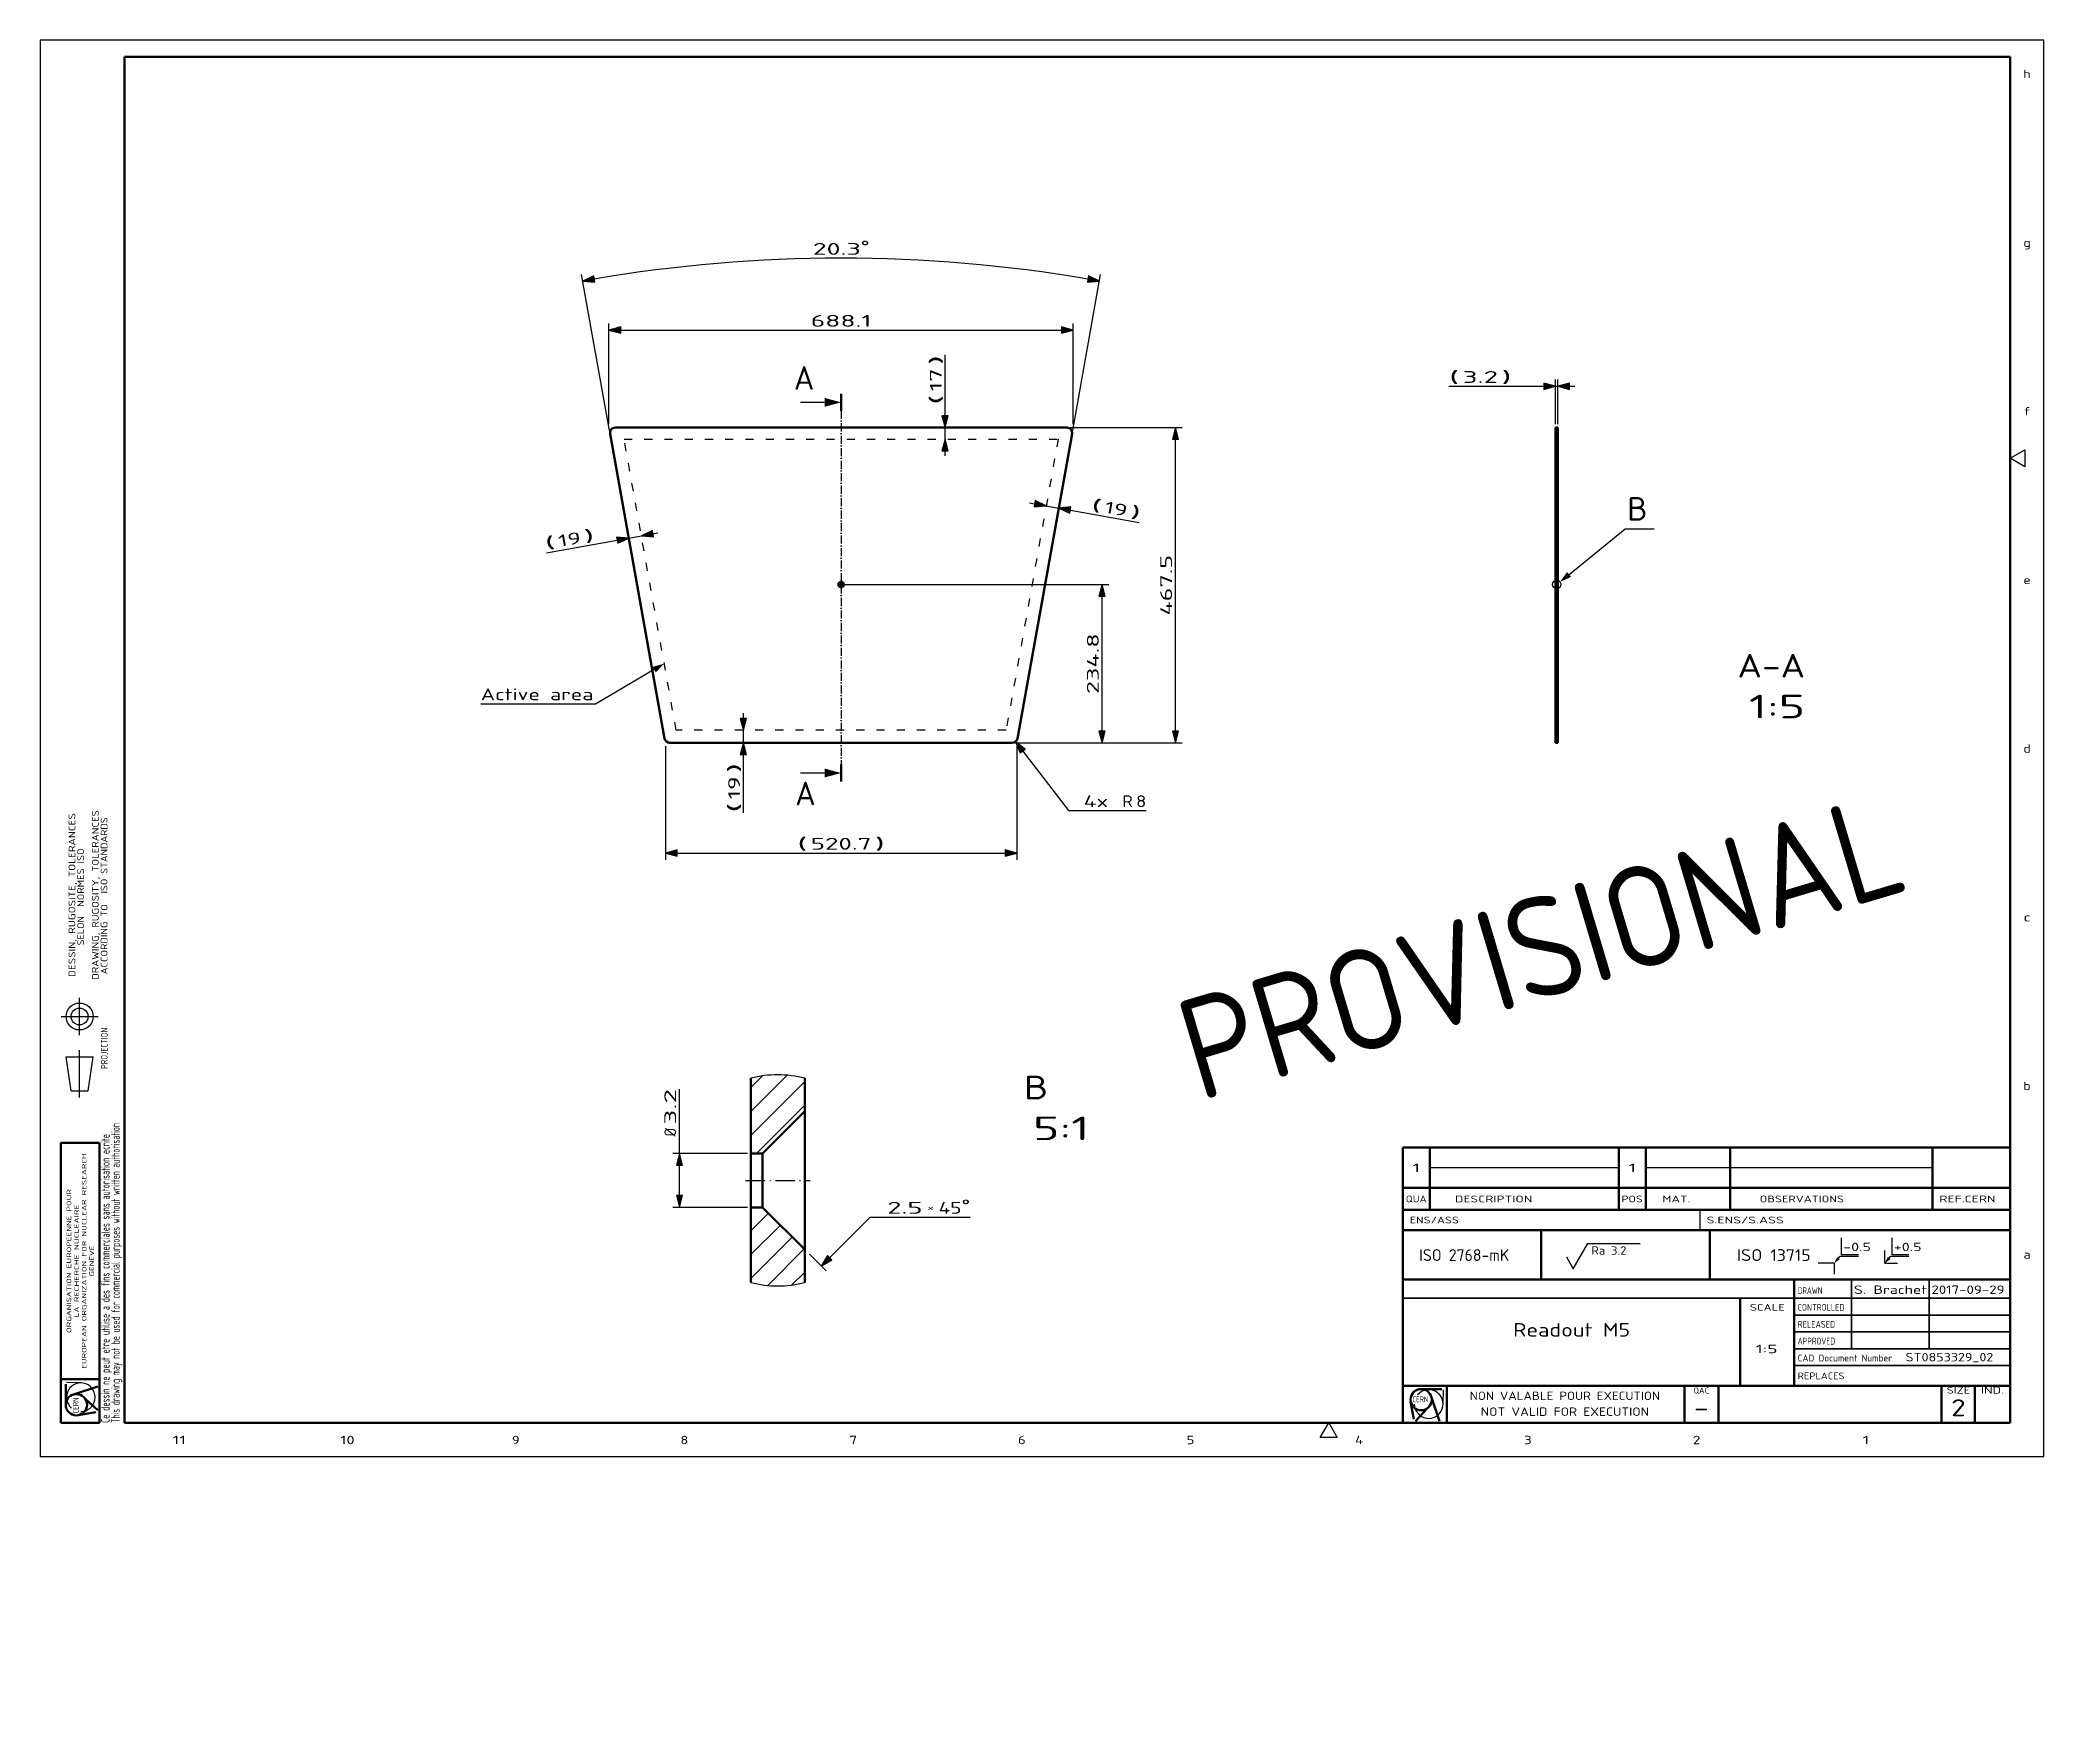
# Model space of a CAD drawing. Extents: x 0 to 594, y -79 to 420.
import ezdxf
from ezdxf.enums import TextEntityAlignment as Align

# ---------------------------------------------------------------- set-up
doc = ezdxf.new("R2010")
doc.units = 0
doc.linetypes.add('DASHDOT', pattern=[18.5, 12, -3, 0.5, -3])
doc.linetypes.add('DASHSPACE', pattern=[30, 12, -18])
doc.layers.get('0').update_dxf_attribs({"lineweight": 13})
doc.styles.get("Standard").update_dxf_attribs({"font": 'isocp.shx'})
doc.dimstyles.get("Standard").update_dxf_attribs({"dimtxt": 2.5, "dimasz": 2.5, "dimexe": 1.25, "dimexo": 0.625, "dimtad": 1, "dimtxsty": 'STANDARD', "dimcen": 2.5, "dimadec": 0, "dimazin": 0, "dimtfac": 1, "dimtmove": 0, "dimatfit": 0, "dimfxl": 1, "dimarcsym": 0})

msp = doc.modelspace()

# ---------------------------------------------------------------- texts
at = {"insert": (334.978575, 133.94449), "char_height": 30, "attachment_point": 1, "rotation": 16.630577652}
msp.add_mtext_dynamic_manual_height_columns('PROVISIONAL', width=118.97133166, gutter_width=12.5, heights=[0], dxfattribs=at)

# ---------------------------------------------------------------- blocks, each defined once
blk = doc.blocks.new('*D75')
at = {"color": 7, "lineweight": 25, "transparency": 16777216}
for p, q in [((168.791664, 304.223386), (160.506397, 350.502634)), ((306.093543, 304.223386), (314.37881, 350.502634))]:
    blk.add_line(p, q, dxfattribs=at)
for points in [[(164.117561, 350.063889), (160.858851, 348.533933), (164.44596, 348.229563)], [(310.439247, 348.229563), (314.026356, 348.533933), (310.767646, 350.063889)]]:
    blk.add_lwpolyline(points, close=True, dxfattribs=at)
blk.add_arc((237.442604, -79.242251), 434.577441, 80.308463, 99.691536, dxfattribs=at)
for points in [[(164.117561, 350.063889), (160.858851, 348.533933), (164.117561, 350.063889), (164.44596, 348.229563)], [(310.439247, 348.229563), (314.026356, 348.533933), (310.439247, 348.229563), (310.767646, 350.063889)]]:
    blk.add_solid(points, dxfattribs=at)
for s, width, p, p2 in [('20.3', 1.776077, (229.037224, 356.335154), (243.281316, 356.335154)), ('%%d', 1.62963, (243.281316, 357.035154), (245.847983, 357.035154))]:
    blk.add_text(s, height=3.5, dxfattribs=dict(at, width=width)).set_placement(p, p2, align=Align.FIT)
blk = doc.blocks.new('*D76')
at = {"color": 7, "lineweight": 25, "transparency": 16777216}
for p, q in [((168.630964, 306.120994), (168.630964, 336.010447)), ((172.108296, 334.010447), (302.776911, 334.010447)), ((306.254243, 306.120994), (306.254243, 336.010447))]:
    blk.add_line(p, q, dxfattribs=at)
for points in [[(172.108296, 334.942185), (168.630964, 334.010447), (172.108296, 333.078684)], [(302.776911, 333.078684), (306.254243, 334.010447), (302.776911, 334.942185)]]:
    blk.add_lwpolyline(points, close=True, dxfattribs=at)
for points in [[(172.108296, 334.942185), (168.630964, 334.010447), (172.108296, 334.942185), (172.108296, 333.078684)], [(302.776911, 333.078684), (306.254243, 334.010447), (302.776911, 333.078684), (302.776911, 334.942185)]]:
    blk.add_solid(points, dxfattribs=at)
at = {"color": 7, "lineweight": 25, "transparency": 16777216, "width": 1.868064}
blk.add_text('688.1', height=3.5, dxfattribs=at).set_placement((228.452546, 335.010447), (246.432661, 335.010447), align=Align.FIT)
blk = doc.blocks.new('*D77')
at = {"color": 7, "lineweight": 25, "transparency": 16777216}
for p, q in [((305.342359, 305.120994), (338.568299, 305.120994)), ((336.568299, 215.098337), (336.568299, 301.64365)), ((289.176167, 211.620994), (338.568299, 211.620994))]:
    blk.add_line(p, q, dxfattribs=at)
for points in [[(337.50005, 301.64365), (336.568299, 305.120994), (335.636549, 301.64365)], [(335.636549, 215.098337), (336.568299, 211.620994), (337.50005, 215.098337)]]:
    blk.add_lwpolyline(points, close=True, dxfattribs=at)
for points in [[(337.50005, 301.64365), (336.568299, 305.120994), (337.50005, 301.64365), (335.636549, 301.64365)], [(335.636549, 215.098337), (336.568299, 211.620994), (335.636549, 215.098337), (337.50005, 215.098337)]]:
    blk.add_solid(points, dxfattribs=at)
at = {"color": 7, "lineweight": 25, "transparency": 16777216, "width": 1.661753}
blk.add_text('467.5', height=3.5, rotation=90, dxfattribs=at).set_placement((335.568299, 249.38093), (335.568299, 267.361057), align=Align.FIT)
blk = doc.blocks.new('*D78')
at = {"color": 7, "lineweight": 25, "transparency": 16777216}
for p, q in [((238.442604, 258.570994), (316.807984, 258.570994)), ((314.807984, 215.098337), (314.807984, 255.09365)), ((289.176167, 211.620994), (316.807984, 211.620994))]:
    blk.add_line(p, q, dxfattribs=at)
for points in [[(315.739735, 255.09365), (314.807984, 258.570994), (313.876234, 255.09365)], [(313.876234, 215.098337), (314.807984, 211.620994), (315.739735, 215.098337)]]:
    blk.add_lwpolyline(points, close=True, dxfattribs=at)
for points in [[(315.739735, 255.09365), (314.807984, 258.570994), (315.739735, 255.09365), (313.876234, 255.09365)], [(313.876234, 215.098337), (314.807984, 211.620994), (313.876234, 215.098337), (315.739735, 215.098337)]]:
    blk.add_solid(points, dxfattribs=at)
at = {"color": 7, "lineweight": 25, "transparency": 16777216, "width": 1.684321}
blk.add_text('234.8', height=3.5, rotation=90, dxfattribs=at).set_placement((313.807984, 226.10593), (313.807984, 244.086057), align=Align.FIT)
blk = doc.blocks.new('*D79')
at = {"color": 7, "lineweight": 25, "transparency": 16777216}
for p, q in [((293.320124, 282.810422), (294.818959, 282.542087)), ((298.241871, 281.929294), (301.982405, 281.259641)), ((305.405311, 280.646848), (325.821455, 276.991794))]:
    blk.add_line(p, q, dxfattribs=at)
for points in [[(294.654762, 281.624924), (298.241871, 281.929294), (294.983161, 283.459275)], [(305.569514, 281.564011), (301.982405, 281.259641), (305.241114, 279.729685)]]:
    blk.add_lwpolyline(points, close=True, dxfattribs=at)
for points in [[(294.654762, 281.624924), (298.241871, 281.929294), (294.654762, 281.624924), (294.983161, 283.459275)], [(305.569514, 281.564011), (301.982405, 281.259641), (305.569514, 281.564011), (305.241114, 279.729685)]]:
    blk.add_solid(points, dxfattribs=at)
for s, rotation, width, p, p2 in [('(', 349.850304317, 3.469742, (311.385902, 280.592063), (314.374415, 280.057053)), ('19', 349.850013321, 1.725109, (315.35876, 279.880808), (322.024824, 278.6874)), (')', 349.850304317, 3.475215, (323.009175, 278.511179), (325.997688, 277.976169))]:
    blk.add_text(s, height=3.5, rotation=rotation, dxfattribs=dict(at, width=width)).set_placement(p, p2, align=Align.FIT)
blk = doc.blocks.new('*D80')
at = {"color": 7, "lineweight": 25, "transparency": 16777216}
for p, q in [((268.27765, 308.598337), (268.27765, 326.666916)), ((268.27765, 301.720994), (268.27765, 305.120994)), ((268.27765, 296.720994), (268.27765, 298.24365))]:
    blk.add_line(p, q, dxfattribs=at)
for points in [[(267.345899, 308.598337), (268.27765, 305.120994), (269.209397, 308.598337)], [(269.209397, 298.24365), (268.27765, 301.720994), (267.345899, 298.24365)]]:
    blk.add_lwpolyline(points, close=True, dxfattribs=at)
for points in [[(267.345899, 308.598337), (268.27765, 305.120994), (267.345899, 308.598337), (269.209397, 308.598337)], [(269.209397, 298.24365), (268.27765, 301.720994), (269.209397, 298.24365), (267.345899, 298.24365)]]:
    blk.add_solid(points, dxfattribs=at)
for s, width, p, p2 in [(')', 3.475227, (267.27765, 323.630881), (267.27765, 326.666916)), ('17', 1.84274, (267.27765, 315.858835), (267.27765, 322.630906)), ('(', 3.469754, (267.27765, 311.822825), (267.27765, 314.85886))]:
    blk.add_text(s, height=3.5, rotation=90, dxfattribs=dict(at, width=width)).set_placement(p, p2, align=Align.FIT)
blk = doc.blocks.new('*D81')
at = {"color": 7, "lineweight": 25, "transparency": 16777216}
for p, q in [((181.66186, 273.629441), (183.160694, 273.897776)), ((150.132405, 267.984788), (171.075508, 271.734177)), ((174.49842, 272.346995), (178.238948, 273.016648))]:
    blk.add_line(p, q, dxfattribs=at)
for points in [[(181.497663, 274.546604), (178.238948, 273.016648), (181.826057, 272.712278)], [(171.239704, 270.817014), (174.49842, 272.34697), (170.911311, 272.65134)]]:
    blk.add_lwpolyline(points, close=True, dxfattribs=at)
for points in [[(181.497663, 274.546604), (178.238948, 273.016648), (181.497663, 274.546604), (181.826057, 272.712278)], [(171.239704, 270.817014), (174.49842, 272.34697), (171.239704, 270.817014), (170.911311, 272.65134)]]:
    blk.add_solid(points, dxfattribs=at)
for s, rotation, width, p, p2 in [('19', 10.149985188, 1.725109, (153.929035, 269.680393), (160.5951, 270.873801)), (')', 10.149692357, 3.475216, (161.579444, 271.050046), (164.567958, 271.585056)), ('(', 10.149677106, 3.469742, (149.956172, 268.969163), (152.944685, 269.504172))]:
    blk.add_text(s, height=3.5, rotation=rotation, dxfattribs=dict(at, width=width)).set_placement(p, p2, align=Align.FIT)
blk = doc.blocks.new('*D82')
at = {"color": 7, "lineweight": 25, "transparency": 16777216}
for p, q in [((208.475892, 218.898337), (208.475892, 220.420994)), ((208.475892, 211.620994), (208.475892, 215.420994)), ((208.475892, 190.884495), (208.475892, 208.14365))]:
    blk.add_line(p, q, dxfattribs=at)
for points in [[(207.544145, 218.898337), (208.475892, 215.420994), (209.40764, 218.898337)], [(209.40764, 208.14365), (208.475892, 211.620994), (207.544145, 208.14365)]]:
    blk.add_lwpolyline(points, close=True, dxfattribs=at)
for points in [[(207.544145, 218.898337), (208.475892, 215.420994), (207.544145, 218.898337), (209.40764, 218.898337)], [(209.40764, 208.14365), (208.475892, 211.620994), (209.40764, 208.14365), (207.544145, 208.14365)]]:
    blk.add_solid(points, dxfattribs=at)
for s, width, p, p2 in [(')', 3.475227, (207.475892, 202.692551), (207.475892, 205.728586)), ('19', 1.725115, (207.475892, 194.920505), (207.475892, 201.692576)), ('(', 3.469754, (207.475892, 190.884495), (207.475892, 193.92053))]:
    blk.add_text(s, height=3.5, rotation=90, dxfattribs=dict(at, width=width)).set_placement(p, p2, align=Align.FIT)
blk = doc.blocks.new('*D83')
at = {"color": 7, "lineweight": 25, "transparency": 16777216}
for p, q in [((185.370045, 210.620994), (185.370045, 176.972092)), ((289.515162, 210.620994), (289.515162, 176.972092)), ((188.84738, 178.972092), (286.037828, 178.972092))]:
    blk.add_line(p, q, dxfattribs=at)
for points in [[(188.84738, 179.903855), (185.370045, 178.972092), (188.84738, 178.040354)], [(286.037828, 178.040354), (289.515162, 178.972092), (286.037828, 179.903855)]]:
    blk.add_lwpolyline(points, close=True, dxfattribs=at)
for points in [[(188.84738, 179.903855), (185.370045, 178.972092), (188.84738, 179.903855), (188.84738, 178.040354)], [(286.037828, 178.040354), (289.515162, 178.972092), (286.037828, 178.040354), (286.037828, 179.903855)]]:
    blk.add_solid(points, dxfattribs=at)
for s, width, p, p2 in [('(', 3.469741, (224.416523, 179.972092), (227.452546, 179.972092)), ('520.7', 1.741415, (228.452546, 179.972092), (246.432661, 179.972092)), (')', 3.475213, (247.432661, 179.972092), (250.468684, 179.972092))]:
    blk.add_text(s, height=3.5, dxfattribs=dict(at, width=width)).set_placement(p, p2, align=Align.FIT)
blk = doc.blocks.new('*D84')
at = {"color": 7, "lineweight": 25, "transparency": 16777216}
for p, q in [((291.2766, 209.200217), (304.870417, 191.571165)), ((304.870417, 191.571165), (327.925825, 191.571165))]:
    blk.add_line(p, q, dxfattribs=at)
blk.add_lwpolyline([(292.014454, 209.769187), (289.153193, 211.953953), (290.53874, 208.631248)], close=True, dxfattribs=at)
blk.add_solid([(292.014454, 209.769187), (289.153193, 211.953953), (292.014454, 209.769187), (290.53874, 208.631248)], dxfattribs=at)
for s, width, p, p2 in [('4x ', 1.580161, (309.34571, 192.571165), (319.853779, 192.571165)), ('R', 1.334516, (320.853779, 192.571165), (323.889802, 192.571165)), ('8', 1.577155, (324.889802, 192.571165), (327.925825, 192.571165))]:
    blk.add_text(s, height=3.5, dxfattribs=dict(at, width=width)).set_placement(p, p2, align=Align.FIT)
blk = doc.blocks.new('*D89')
at = {"color": 7, "lineweight": 25, "transparency": 16777216}
for p, q in [((417.642592, 317.352366), (445.783997, 317.352366)), ((449.261329, 306.120994), (449.261329, 319.352366)), ((449.261329, 317.352366), (449.901329, 317.352366)), ((449.901329, 306.120994), (449.901329, 319.352366)), ((453.378662, 317.352366), (454.901329, 317.352366))]:
    blk.add_line(p, q, dxfattribs=at)
for points in [[(445.783997, 316.420627), (449.261329, 317.352366), (445.783997, 318.284104)], [(453.378662, 318.284104), (449.901329, 317.352366), (453.378662, 316.420627)]]:
    blk.add_lwpolyline(points, close=True, dxfattribs=at)
for points in [[(445.783997, 316.420627), (449.261329, 317.352366), (445.783997, 316.420627), (445.783997, 318.284104)], [(453.378662, 318.284104), (449.901329, 317.352366), (453.378662, 318.284104), (453.378662, 316.420627)]]:
    blk.add_solid(points, dxfattribs=at)
for s, width, p, p2 in [('(', 3.469741, (417.642592, 318.352366), (420.678615, 318.352366)), ('3.2', 1.864717, (421.678615, 318.352366), (432.186683, 318.352366)), (')', 3.475213, (433.186683, 318.352366), (436.222706, 318.352366))]:
    blk.add_text(s, height=3.5, dxfattribs=dict(at, width=width)).set_placement(p, p2, align=Align.FIT)
blk = doc.blocks.new('*D95')
at = {"color": 7, "lineweight": 25, "transparency": 16777216}
for p, q in [((189.550869, 89.915573), (189.550869, 108.99028)), ((209.681824, 89.915573), (187.550868, 89.915573)), ((189.550869, 77.39299), (189.550869, 86.4384)), ((209.681824, 73.915817), (187.550868, 73.915817))]:
    blk.add_line(p, q, dxfattribs=at)
for points in [[(190.482615, 86.4384), (189.550869, 89.915573), (188.619119, 86.4384)], [(188.619119, 77.39299), (189.550869, 73.915817), (190.482615, 77.39299)]]:
    blk.add_lwpolyline(points, close=True, dxfattribs=at)
for points in [[(190.482615, 86.4384), (189.550869, 89.915573), (190.482615, 86.4384), (188.619119, 86.4384)], [(188.619119, 77.39299), (189.550869, 73.915817), (188.619119, 77.39299), (190.482615, 77.39299)]]:
    blk.add_solid(points, dxfattribs=at)
for s, width, p, p2 in [('3.2', 1.864672, (188.550867, 98.482468), (188.550867, 108.99028)), ('%%c', 0.977958, (188.550867, 94.915573), (188.550867, 97.482712))]:
    blk.add_text(s, height=3.5, rotation=90, dxfattribs=dict(at, width=width)).set_placement(p, p2, align=Align.FIT)
blk = doc.blocks.new('BLOCK396')
at = {"color": 7, "lineweight": 25, "width": 1.014931}
blk.add_text('m:K:NOENV', height=0.01, dxfattribs=at).set_placement((408.799988, 59.844761), (408.862457, 59.844761), align=Align.FIT)
blk = doc.blocks.new('BLOCK397')
at = {"color": 7, "lineweight": 25, "width": 1.037856}
blk.add_text('ISO 2768-mK', height=3.5, dxfattribs=at).set_placement((408.799988, 58.016785), (435.516998, 58.016785), align=Align.FIT)
blk = doc.blocks.new('BLOCK398')
at = {"color": 7, "lineweight": 25, "width": 1.013909}
blk.add_text('APA:3.2:NOSFCOPT', height=0.01, dxfattribs=at).set_placement((459.820007, 59.023399), (459.93103, 59.023399), align=Align.FIT)
blk = doc.blocks.new('BLOCK399')
at = {"color": 7, "lineweight": 25, "width": 1.186215}
blk.add_text('Ra 3.2', height=2.5, dxfattribs=at).set_placement((459.820007, 59.870144), (470.229218, 59.870144), align=Align.FIT)
blk = doc.blocks.new('BLOCK400')
at = {"color": 7, "lineweight": 25, "width": 1.346576}
blk.add_text('-0.5:+0.5:NOEDGEOPT::', height=0.01, dxfattribs=at).set_placement((549.5, 60.083401), (549.673035, 60.083401), align=Align.FIT)
blk = doc.blocks.new('BLOCK401')
at = {"color": 7, "lineweight": 25, "width": 1.438524}
blk.add_text('+0.5', height=2.5, dxfattribs=at).set_placement((549.5, 60.930145), (557.740662, 60.930145), align=Align.FIT)
blk = doc.blocks.new('BLOCK402')
at = {"color": 7, "lineweight": 25, "width": 1.438524}
blk.add_text('-0.5', height=2.5, dxfattribs=at).set_placement((534.5, 60.930145), (542.740662, 60.930145), align=Align.FIT)
blk = doc.blocks.new('BLOCK403')
at = {"color": 7, "lineweight": 25, "width": 1.180313}
blk.add_text('ISO 13715', height=3.5, dxfattribs=at).set_placement((503, 58.016785), (524.859375, 58.016785), align=Align.FIT)
blk = doc.blocks.new('BLOCK404')
at = {"color": 7, "lineweight": 25, "width": 2.313151}
blk.add_text(' 1', height=2.5, dxfattribs=at).set_placement((537.831421, 3.690562), (542.168579, 3.690562), align=Align.FIT)
blk = doc.blocks.new('BLOCK405')
at = {"color": 7, "lineweight": 25, "width": 1.717598}
blk.add_text(' 2', height=2.5, dxfattribs=at).set_placement((487.831421, 3.690562), (492.16861, 3.690562), align=Align.FIT)
blk = doc.blocks.new('BLOCK406')
at = {"color": 7, "lineweight": 25, "width": 1.749887}
blk.add_text(' 3', height=2.5, dxfattribs=at).set_placement((437.831421, 3.690562), (442.16861, 3.690562), align=Align.FIT)
blk = doc.blocks.new('BLOCK407')
at = {"color": 7, "lineweight": 25, "width": 1.652262}
blk.add_text(' 4', height=2.5, dxfattribs=at).set_placement((387.831421, 3.690562), (392.16861, 3.690562), align=Align.FIT)
blk = doc.blocks.new('BLOCK408')
at = {"color": 7, "lineweight": 25, "width": 1.749887}
blk.add_text(' 5', height=2.5, dxfattribs=at).set_placement((337.831421, 3.690562), (342.16861, 3.690562), align=Align.FIT)
blk = doc.blocks.new('BLOCK409')
at = {"color": 7, "lineweight": 25, "width": 1.735559}
blk.add_text(' 6', height=2.5, dxfattribs=at).set_placement((287.831421, 3.690562), (292.16861, 3.690562), align=Align.FIT)
blk = doc.blocks.new('BLOCK410')
at = {"color": 7, "lineweight": 25, "width": 1.826178}
blk.add_text(' 7', height=2.5, dxfattribs=at).set_placement((237.831406, 3.690562), (242.168579, 3.690562), align=Align.FIT)
blk = doc.blocks.new('BLOCK411')
at = {"color": 7, "lineweight": 25, "width": 1.826178}
blk.add_text(' 8', height=2.5, dxfattribs=at).set_placement((187.831406, 3.690562), (192.168579, 3.690562), align=Align.FIT)
blk = doc.blocks.new('BLOCK412')
at = {"color": 7, "lineweight": 25, "width": 1.698199}
blk.add_text(' 9', height=2.5, dxfattribs=at).set_placement((137.831406, 3.690562), (142.168579, 3.690562), align=Align.FIT)
blk = doc.blocks.new('BLOCK413')
at = {"color": 7, "lineweight": 25, "width": 1.793721}
blk.add_text(' 10', height=2.5, dxfattribs=at).set_placement((86.747116, 3.690562), (93.252884, 3.690562), align=Align.FIT)
blk = doc.blocks.new('BLOCK414')
at = {"color": 7, "lineweight": 25, "width": 2.081844}
blk.add_text(' 11', height=2.5, dxfattribs=at).set_placement((36.747116, 3.690562), (43.25288, 3.690562), align=Align.FIT)
blk = doc.blocks.new('BLOCK415')
at = {"color": 7, "lineweight": 25, "width": 1.479644}
blk.add_text('a', height=2.5, dxfattribs=at).set_placement((587.91571, 58.690563), (590.08429, 58.690563), align=Align.FIT)
blk = doc.blocks.new('BLOCK416')
at = {"color": 7, "lineweight": 25, "width": 1.479644}
blk.add_text('b', height=2.5, dxfattribs=at).set_placement((587.91571, 108.690559), (590.08429, 108.690559), align=Align.FIT)
blk = doc.blocks.new('BLOCK417')
at = {"color": 7, "lineweight": 25, "width": 1.927627}
blk.add_text('c', height=2.5, dxfattribs=at).set_placement((587.91571, 158.690567), (590.08429, 158.690567), align=Align.FIT)
blk = doc.blocks.new('BLOCK418')
at = {"color": 7, "lineweight": 25, "width": 1.577149}
blk.add_text('d', height=2.5, dxfattribs=at).set_placement((587.91571, 208.690567), (590.08429, 208.690567), align=Align.FIT)
blk = doc.blocks.new('BLOCK419')
at = {"color": 7, "lineweight": 25, "width": 1.577149}
blk.add_text('e', height=2.5, dxfattribs=at).set_placement((587.91571, 258.690552), (590.08429, 258.690552), align=Align.FIT)
blk = doc.blocks.new('BLOCK420')
at = {"color": 7, "lineweight": 25, "width": 1.927627}
blk.add_text('f', height=2.5, dxfattribs=at).set_placement((587.91571, 308.690552), (590.08429, 308.690552), align=Align.FIT)
blk = doc.blocks.new('BLOCK421')
at = {"color": 7, "lineweight": 25, "width": 1.479644}
blk.add_text('g', height=2.5, dxfattribs=at).set_placement((587.91571, 358.690552), (590.08429, 358.690552), align=Align.FIT)
blk = doc.blocks.new('BLOCK422')
at = {"color": 7, "lineweight": 25, "width": 1.479644}
blk.add_text('h', height=2.5, dxfattribs=at).set_placement((587.91571, 408.690552), (590.08429, 408.690552), align=Align.FIT)
blk = doc.blocks.new('BLOCK423')
at = {"color": 7, "lineweight": 25, "width": 1.556522}
blk.add_text('REF.CERN', height=2, dxfattribs=at).set_placement((563, 75.402443), (579.654785, 75.402443), align=Align.FIT)
blk = doc.blocks.new('BLOCK424')
at = {"color": 7, "lineweight": 25, "width": 1.374215}
blk.add_text('OBSERVATIONS', height=2, dxfattribs=at).set_placement((509.750153, 75.402443), (534.7323, 75.402443), align=Align.FIT)
blk = doc.blocks.new('BLOCK425')
at = {"color": 7, "lineweight": 25, "width": 1.514066}
blk.add_text('MAT.', height=2, dxfattribs=at).set_placement((480.856293, 75.402443), (489.183655, 75.402443), align=Align.FIT)
blk = doc.blocks.new('BLOCK426')
at = {"color": 7, "lineweight": 25, "width": 1.36389}
blk.add_text('POS', height=2, dxfattribs=at).set_placement((468.799988, 75.402443), (475.045532, 75.402443), align=Align.FIT)
blk = doc.blocks.new('BLOCK427')
at = {"color": 7, "lineweight": 25, "width": 1.274601}
blk.add_text('QUA', height=2, dxfattribs=at).set_placement((404.799988, 75.402443), (411.045532, 75.402443), align=Align.FIT)
blk = doc.blocks.new('BLOCK428')
at = {"color": 7, "lineweight": 25, "width": 1.50866}
blk.add_text('S.ENS/S.ASS', height=2, dxfattribs=at).set_placement((494, 69.152443), (516.900269, 69.152443), align=Align.FIT)
blk = doc.blocks.new('BLOCK429')
at = {"color": 7, "lineweight": 25, "width": 1.536933}
blk.add_text('DESCRIPTION', height=2, dxfattribs=at).set_placement((419.429871, 75.402443), (442.33017, 75.402443), align=Align.FIT)
blk = doc.blocks.new('BLOCK430')
at = {"color": 7, "lineweight": 25, "width": 1.351945}
blk.add_text('ENS/ASS', height=2, dxfattribs=at).set_placement((406, 69.152443), (420.572906, 69.152443), align=Align.FIT)
blk = doc.blocks.new('BLOCK431')
at = {"color": 7, "lineweight": 25, "width": 1.421882}
blk.add_text('2', height=5, dxfattribs=at).set_placement((566.47644, 12), (570.813599, 12), align=Align.FIT)
blk = doc.blocks.new('BLOCK432')
at = {"color": 7, "lineweight": 25, "width": 1.167798}
blk.add_text('ST0853329_02', height=2.5, dxfattribs=at).set_placement((552.976929, 28.25), (579, 28.25), align=Align.FIT)
blk = doc.blocks.new('BLOCK433')
at = {"color": 7, "lineweight": 25, "width": 1.065328}
blk.add_text('CAD Document Number', height=2, dxfattribs=at).set_placement((521, 28.25), (549.018127, 28.25), align=Align.FIT)
blk = doc.blocks.new('BLOCK434')
at = {"color": 7, "lineweight": 25, "width": 1.289848}
blk.add_text('2017-09-29', height=2.5, dxfattribs=at).set_placement((560.657043, 48.25), (582.342896, 48.25), align=Align.FIT)
blk = doc.blocks.new('BLOCK435')
at = {"color": 7, "lineweight": 25, "width": 1.433775}
blk.add_text('S. Brachet', height=2.5, dxfattribs=at).set_placement((537.657043, 48.25), (559.342896, 48.25), align=Align.FIT)
blk = doc.blocks.new('BLOCK436')
at = {"color": 7, "lineweight": 25, "width": 1.870242}
blk.add_text('1:5', height=2.5, dxfattribs=at).set_placement((508.547119, 30.6723), (515.052856, 30.6723), align=Align.FIT)
blk = doc.blocks.new('BLOCK437')
at = {"color": 7, "lineweight": 25, "width": 1.57716}
blk.add_text('-', height=5, dxfattribs=at).set_placement((490.266418, 12), (494.603607, 12), align=Align.FIT)
blk = doc.blocks.new('BLOCK438')
at = {"color": 7, "lineweight": 25, "width": 1.277251}
blk.add_text('Readout M5', height=4, dxfattribs=at).set_placement((436.651306, 35.599998), (471.348694, 35.599998), align=Align.FIT)
blk = doc.blocks.new('BLOCK439')
at = {"color": 7, "lineweight": 25, "width": 0.924407}
blk.add_text('CONTROLLED', height=2, dxfattribs=at).set_placement((521, 43.25), (534.878967, 43.25), align=Align.FIT)
blk = doc.blocks.new('BLOCK440')
at = {"color": 7, "lineweight": 25, "width": 0.867432}
blk.add_text('DRAWN', height=2, dxfattribs=at).set_placement((521, 48.25), (528.373169, 48.25), align=Align.FIT)
blk = doc.blocks.new('BLOCK441')
at = {"color": 7, "lineweight": 25, "width": 0.924191}
blk.add_text('RELEASED', height=2, dxfattribs=at).set_placement((521, 38.25), (532.103149, 38.25), align=Align.FIT)
blk = doc.blocks.new('BLOCK442')
at = {"color": 7, "lineweight": 25, "width": 0.866492}
blk.add_text('APPROVED', height=2, dxfattribs=at).set_placement((521, 33.25), (532.103149, 33.25), align=Align.FIT)
blk = doc.blocks.new('BLOCK443')
at = {"color": 7, "lineweight": 25, "width": 1.158588}
blk.add_text('REPLACES', height=2, dxfattribs=at).set_placement((521, 22.95245), (534.878967, 22.95245), align=Align.FIT)
blk = doc.blocks.new('BLOCK444')
at = {"color": 7, "lineweight": 25, "width": 1.416215}
blk.add_text('SIZE', height=2, dxfattribs=at).set_placement((565.175293, 18.700001), (572.114746, 18.700001), align=Align.FIT)
blk = doc.blocks.new('BLOCK445')
at = {"color": 7, "lineweight": 25, "width": 1.69255}
blk.add_text('IND.', height=2, dxfattribs=at).set_placement((575.280273, 18.700001), (582.219727, 18.700001), align=Align.FIT)
blk = doc.blocks.new('BLOCK446')
at = {"color": 7, "lineweight": 25, "width": 1.258739}
blk.add_text('NOT VALID FOR EXECUTION', height=2.5, dxfattribs=at).set_placement((427.061249, 12.090562), (476.938782, 12.090562), align=Align.FIT)
blk = doc.blocks.new('BLOCK447')
at = {"color": 7, "lineweight": 25, "width": 1.202843}
blk.add_text('NON VALABLE POUR EXECUTION', height=2.5, dxfattribs=at).set_placement((423.80835, 16.790562), (480.19162, 16.790562), align=Align.FIT)
blk = doc.blocks.new('BLOCK448')
at = {"color": 7, "lineweight": 25, "width": 1.107362}
blk.add_text('QAC', height=1.8, dxfattribs=at).set_placement((490.092926, 18.700001), (494.777069, 18.700001), align=Align.FIT)
blk = doc.blocks.new('BLOCK449')
at = {"color": 7, "lineweight": 25, "width": 0.973961}
blk.add_text('CERN', height=1.7, dxfattribs=at).set_placement((406.799988, 16.15), (411.518829, 16.15), align=Align.FIT)
blk = doc.blocks.new('BLOCK450')
at = {"color": 7, "lineweight": 25, "width": 1.425919}
blk.add_text('SCALE', height=2, dxfattribs=at).set_placement((506.79538, 43.25), (517.20459, 43.25), align=Align.FIT)
blk = doc.blocks.new('BLOCK451')
at = {"color": 7, "lineweight": 25, "width": 1.248109}
blk.add_text('NORMES ISO', height=2, rotation=90, dxfattribs=at).set_placement((13.04495, 163.000015), (13.04495, 180.348724), align=Align.FIT)
blk = doc.blocks.new('BLOCK452')
at = {"color": 7, "lineweight": 25, "width": 1.175925}
blk.add_text('ISO STANDARDS', height=2, rotation=90.000005081, dxfattribs=at).set_placement((19.982868, 167.000015), (19.982866, 189.553329), align=Align.FIT)
blk = doc.blocks.new('BLOCK453')
at = {"color": 7, "lineweight": 25, "width": 0.873675}
blk.add_text('PROJECTION', height=2, rotation=90, dxfattribs=at).set_placement((20.028679, 114.982063), (20.028679, 127.126152), align=Align.FIT)
blk = doc.blocks.new('BLOCK454')
at = {"color": 7, "lineweight": 25, "width": 1.272325}
blk.add_text('DESSIN, RUGOSITE, TOLERANCES', height=2, rotation=90.000002359, dxfattribs=at).set_placement((10.438618, 142.211807), (10.438616, 190.788177), align=Align.FIT)
blk = doc.blocks.new('BLOCK455')
at = {"color": 7, "lineweight": 25, "width": 1.188267}
blk.add_text('SELON', height=2, rotation=90, dxfattribs=at).set_placement((13.04495, 151.600021), (13.04495, 160.274368), align=Align.FIT)
blk = doc.blocks.new('BLOCK456')
at = {"color": 7, "lineweight": 25, "width": 1.221763}
blk.add_text('DRAWING, RUGOSITY, TOLERANCES', height=2, rotation=90.000002278, dxfattribs=at).set_placement((17.377953, 141.344376), (17.377951, 191.655624), align=Align.FIT)
blk = doc.blocks.new('BLOCK457')
at = {"color": 7, "lineweight": 25, "width": 1.23186}
blk.add_text('ACCORDING TO', height=2, rotation=90, dxfattribs=at).set_placement((19.982868, 143.000015), (19.982868, 163.818451), align=Align.FIT)
blk = doc.blocks.new('BLOCK458')
at = {"color": 7, "lineweight": 25, "width": 1.520448}
blk.add_text('GENEVE', height=1.35, rotation=90, dxfattribs=at).set_placement((15.990597, 53.432953), (15.990597, 62.567043), align=Align.FIT)
blk = doc.blocks.new('BLOCK459')
at = {"color": 7, "lineweight": 25, "width": 0.973962}
blk.add_text('CERN', height=1.7, rotation=90, dxfattribs=at).set_placement((11.435402, 12.8), (11.435402, 17.518848), align=Align.FIT)
blk = doc.blocks.new('BLOCK460')
at = {"color": 7, "lineweight": 25, "width": 0.732561}
blk.add_text('Ce dessin ne peut etre utilise a des fins commerciales sans autorisation ecrite', height=2.5, rotation=90.000002676, dxfattribs=at).set_placement((20.613356, 10), (20.613352, 95.659264), align=Align.FIT)
blk = doc.blocks.new('BLOCK461')
at = {"color": 7, "lineweight": 25, "width": 0.70288}
blk.add_text('This drawing may not be used for commercial purposes without written authorisation', height=2.5, rotation=90.000002578, dxfattribs=at).set_placement((23.613356, 10), (23.613352, 98.912155), align=Align.FIT)
blk = doc.blocks.new('BLOCK462')
at = {"color": 7, "lineweight": 25, "width": 1.559242}
blk.add_text('ORGANISATION EUROPEENNE POUR', height=1.35, rotation=90.000002688, dxfattribs=at).set_placement((9.240597, 36.687115), (9.240595, 79.312881), align=Align.FIT)
blk = doc.blocks.new('BLOCK463')
at = {"color": 7, "lineweight": 25, "width": 1.616198}
blk.add_text('LA RECHERCHE NUCLEAIRE', height=1.35, rotation=90.000003421, dxfattribs=at).set_placement((11.490597, 41.254166), (11.490595, 74.745834), align=Align.FIT)
blk = doc.blocks.new('BLOCK464')
at = {"color": 7, "lineweight": 25, "width": 1.555402}
blk.add_text('EUROPEAN ORGANIZATION FOR NUCLEAR RESEARCH', height=1.35, rotation=90.000002688, dxfattribs=at).set_placement((13.740598, 26.030663), (13.740595, 89.969337), align=Align.FIT)
blk = doc.blocks.new('BLOCK465')
at = {"color": 7, "lineweight": 25, "width": 2.478377}
blk.add_text('1', height=2.5, dxfattribs=at).set_placement((406.91571, 84.390556), (409.08429, 84.390556), align=Align.FIT)
blk = doc.blocks.new('BLOCK466')
at = {"color": 7, "lineweight": 25, "width": 2.478377}
blk.add_text('1', height=2.5, dxfattribs=at).set_placement((470.91571, 84.390556), (473.08429, 84.390556), align=Align.FIT)
blk = doc.blocks.new('BLOCK467')
at = {"color": 7, "lineweight": 25}
blk.add_line((548.099121, 58.85886), (548.52002, 59.349998), dxfattribs=at)
blk.add_solid([(547.706055, 59.195705), (546.84198, 57.391998), (548.492188, 58.522015)], dxfattribs=at)
blk = doc.blocks.new('BLOCK468')
at = {"color": 7, "lineweight": 25}
blk.add_line((533.099121, 58.85886), (533.52002, 59.349998), dxfattribs=at)
blk.add_solid([(532.706055, 59.195705), (531.84198, 57.391998), (533.492188, 58.522015)], dxfattribs=at)
blk = doc.blocks.new('BLOCK469')
at = {"color": 7, "lineweight": 25}
for p, q in [((-24.148146, 1851.354858), (-60, 1851.354858)), ((-24.148146, 1301.869629), (-60, 1301.869629))]:
    blk.add_line(p, q, dxfattribs=at)
at = {"color": 7, "lineweight": 50}
for p, q in [((0, 1863.854858), (0, 1838.854858)), ((0, 1289.369629), (0, 1314.369629))]:
    blk.add_line(p, q, dxfattribs=at)
at = {"color": 7, "linetype": 'DASHDOT', "lineweight": 25}
blk.add_line((0, 1838.854858), (0, 1314.369629), dxfattribs=at)
at = {"color": 7, "lineweight": 25}
for points in [[(-24.148146, 1844.884399), (0, 1851.354858), (-24.148146, 1857.825317)], [(-24.148146, 1295.39917), (0, 1301.869629), (-24.148146, 1308.340088)]]:
    blk.add_solid(points, dxfattribs=at)
at = {"color": 7, "lineweight": 25, "width": 1.15658}
for p, p2 in [((-70, 1870), (-39.639763, 1870)), ((-68, 1254), (-37.639763, 1254))]:
    blk.add_text('A', height=35.000003, dxfattribs=at).set_placement(p, p2, align=Align.FIT)
blk = doc.blocks.new('BLOCK470')
at = {"color": 7, "lineweight": 25}
blk.add_lwpolyline([(-277.063416, 1455.144531), (-364.018738, 1403.765747), (-534, 1403.765747)], dxfattribs=at)
blk.add_solid([(-274.693512, 1451.133545), (-262.094452, 1463.989136), (-279.433289, 1459.155396)], dxfattribs=at)
at = {"color": 7, "lineweight": 25, "width": 1.406048}
blk.add_text('Active area', height=17.500002, dxfattribs=at).set_placement((-534, 1409.716797), (-367.018738, 1409.716797), align=Align.FIT)
blk = doc.blocks.new('BLOCK471')
at = {"color": 7, "linetype": 'DASHDOT', "lineweight": 25, "ltscale": 0.2665}
blk.add_line((5.33, 1581.25), (-5.33, 1581.25), dxfattribs=at)
at = {"color": 7, "linetype": 'DASHDOT', "lineweight": 25, "ltscale": 0.266498}
blk.add_line((0, 1586.579956), (0, 1575.920044), dxfattribs=at)
blk = doc.blocks.new('BLOCK472')
at = {"color": 7, "lineweight": 50}
for p, q in [((-334.498779, 1814), (334.498779, 1814)), ((-261.542604, 1353.090194), (-342.373577, 1804.590194)), ((342.373577, 1804.590194), (261.542604, 1353.090194)), ((253.667806, 1346.5), (-253.667806, 1346.5))]:
    blk.add_line(p, q, dxfattribs=at)
at = {"color": 7, "linetype": 'DASHSPACE', "lineweight": 25}
for p, q in [((-244.462221, 1365.5), (-321.71264, 1797)), ((-321.71264, 1797), (321.71264, 1797)), ((321.71264, 1797), (244.462221, 1365.5)), ((244.462221, 1365.5), (-244.462221, 1365.5))]:
    blk.add_line(p, q, dxfattribs=at)
at = {"color": 7, "lineweight": 50}
for radius in [4.1, 1.6]:
    blk.add_circle((0, 1581.25), radius, dxfattribs=at)
for centre, start, end in [((-334.498779, 1806), 90, 190.15), ((334.498779, 1806), 349.85, 450), ((-253.667806, 1354.5), 190.15, 270), ((253.667806, 1354.5), 270, 349.85)]:
    blk.add_arc(centre, 8, start, end, dxfattribs=at)
blk = doc.blocks.new('BLOCK473')
at = {"color": 7, "lineweight": 25}
blk.add_lwpolyline([(19.920753, 1596.201416), (103.000008, 1664.000122), (146.262589, 1664.000122)], dxfattribs=at)
blk.add_circle((1.59975, 1581.25), 6.260731, dxfattribs=at)
blk.add_solid([(16.975227, 1599.810791), (6.450302, 1585.208496), (22.86628, 1592.591919)], dxfattribs=at)
at = {"color": 7, "lineweight": 25, "width": 1.334516}
blk.add_text('B', height=35.000003, dxfattribs=at).set_placement((106.000008, 1675.952515), (136.360245, 1675.952515), align=Align.FIT)
blk = doc.blocks.new('BLOCK474')
at = {"color": 7, "lineweight": 25}
for s, width, p, p2 in [('  A-A', 1.376881, (218.000015, 1443.433838), (369.801208, 1443.433838)), ('  1:5', 1.979161, (218.000015, 1382.915039), (369.801208, 1382.915039))]:
    blk.add_text(s, height=35.000003, dxfattribs=dict(at, width=width)).set_placement(p, p2, align=Align.FIT)
blk = doc.blocks.new('BLOCK475')
at = {"color": 7, "lineweight": 50}
for p, q in [((0, 1814), (0, 1582.85)), ((3.2, 1814), (0, 1814)), ((3.2, 1814), (3.2, 1585.35)), ((0, 1580.482919), (0, 1582.85)), ((0.7, 1582.85), (0, 1582.85)), ((0, 1579.65), (0, 1580.482919)), ((0, 1579.65), (0, 1346.5)), ((0.7, 1579.65), (0, 1579.65)), ((0.7, 1582.85), (3.2, 1585.35)), ((0.7, 1582.85), (0.7, 1580.482919)), ((0.7, 1580.482919), (0.7, 1579.65)), ((0.7, 1579.65), (3.2, 1577.15)), ((3.2, 1579.284355), (3.2, 1585.35)), ((3.2, 1577.15), (3.2, 1579.284355)), ((3.2, 1577.15), (3.2, 1346.5)), ((3.2, 1346.5), (0, 1346.5))]:
    blk.add_line(p, q, dxfattribs=at)
blk = doc.blocks.new('BLOCK476')
at = {"color": 7, "lineweight": 25}
for p, q in [((0, 1803.122314), (3.2, 1806.322266)), ((0, 1767.766968), (3.2, 1770.966919)), ((0, 1732.411621), (3.2, 1735.611572)), ((0, 1697.056274), (3.2, 1700.256226)), ((0, 1661.700928), (3.2, 1664.900879)), ((0, 1626.345581), (3.2, 1629.545654)), ((0, 1590.990234), (3.2, 1594.190308))]:
    blk.add_line(p, q, dxfattribs=at)
blk = doc.blocks.new('BLOCK477')
at = {"color": 7, "lineweight": 25}
for p, q in [((0, 1555.634888), (3.2, 1558.834961)), ((0, 1520.279541), (3.2, 1523.479614)), ((0, 1484.924194), (3.2, 1488.124268)), ((0, 1449.568848), (3.2, 1452.768921)), ((0, 1414.213623), (3.2, 1417.413574)), ((0, 1378.858276), (3.2, 1382.058228)), ((2.997116, 1346.5), (3.2, 1346.702881))]:
    blk.add_line(p, q, dxfattribs=at)
blk = doc.blocks.new('BLOCK478')
at = {"color": 7, "lineweight": 25}
for s, width, p, p2 in [('  B', 1.794694, (14, 1586.057373), (17.643229, 1586.057373)), ('  5:1', 2.017291, (14, 1583.636719), (20.072046, 1583.636719))]:
    blk.add_text(s, height=1.4, dxfattribs=dict(at, width=width)).set_placement(p, p2, align=Align.FIT)
blk = doc.blocks.new('BLOCK479')
at = {"color": 7, "lineweight": 25}
for p, q in [((4.671806, 1576.661743), (7.084137, 1579.074097)), ((7.084137, 1579.074097), (13.003493, 1579.074097)), ((3.482843, 1576.867188), (4.462891, 1575.887085))]:
    blk.add_line(p, q, dxfattribs=at)
blk.add_lwpolyline([(4.540048, 1576.793457), (4.180048, 1576.169922), (4.803586, 1576.529907)], close=True, dxfattribs=at)
blk.add_solid([(4.540048, 1576.793457), (4.180048, 1576.169922), (4.540048, 1576.793457), (4.803586, 1576.529907)], dxfattribs=at)
for s, height, width, p, p2 in [('%%d', 0.7, 1.629625, (12.49016, 1579.414063), (13.003492, 1579.414063)), ('2.5', 0.7, 1.886556, (8.084137, 1579.274048), (10.185751, 1579.274048)), ('×', 0.35, 0.952384, (10.48575, 1579.448975), (10.835751, 1579.448975)), ('45', 0.7, 1.390572, (11.13575, 1579.274048), (12.49016, 1579.274048))]:
    blk.add_text(s, height=height, dxfattribs=dict(at, width=width)).set_placement(p, p2, align=Align.FIT)
blk = doc.blocks.new('BLOCK480')
at = {"color": 7, "lineweight": 50}
for p, q in [((0, 1587.302896), (0, 1582.85)), ((3.2, 1587.302764), (3.2, 1585.35)), ((0.7, 1582.85), (3.2, 1585.35)), ((3.2, 1579.284355), (3.2, 1585.35)), ((0, 1580.482919), (0, 1582.85)), ((0.7, 1582.85), (0, 1582.85)), ((0.7, 1582.85), (0.7, 1580.482919)), ((0, 1579.65), (0, 1580.482919)), ((0.7, 1580.482919), (0.7, 1579.65)), ((0.7, 1579.65), (0, 1579.65)), ((0, 1579.65), (0, 1575.197104)), ((0.7, 1579.65), (3.2, 1577.15)), ((3.2, 1577.15), (3.2, 1579.284355)), ((3.2, 1577.15), (3.2, 1575.197236))]:
    blk.add_line(p, q, dxfattribs=at)
at = {"color": 7, "linetype": 'DASHDOT', "lineweight": 25}
for start, end in [(75.190791, 104.804476), (255.195524, 284.809209)]:
    blk.add_arc((1.59975, 1581.25), 6.260731, start, end, dxfattribs=at)
blk = doc.blocks.new('BLOCK481')
at = {"color": 7, "lineweight": 25}
for p, q in [((0, 1585.333374), (2.150064, 1587.483521)), ((0, 1586.747559), (0.694934, 1587.442505)), ((0, 1583.919189), (3.2, 1587.119141)), ((0.345024, 1582.849976), (3.2, 1585.704956))]:
    blk.add_line(p, q, dxfattribs=at)
blk = doc.blocks.new('BLOCK482')
at = {"color": 7, "lineweight": 25}
for p, q in [((0, 1578.262329), (1.043832, 1579.306152)), ((0, 1576.848145), (1.750939, 1578.599121)), ((0, 1575.43396), (2.458046, 1577.891968)), ((1.0015, 1575.02124), (3.165153, 1577.184814)), ((2.441716, 1575.047241), (3.2, 1575.805542))]:
    blk.add_line(p, q, dxfattribs=at)

# ---------------------------------------------------------------- dimensions: what is measured, and where the dimension line sits
at = {"color": 0, "lineweight": 0}
dim = msp.add_angular_dim_2l(base=(263.089623, 354.577721), line1=((237.442604, -79.242251), (305.917319, 303.239032)), line2=((237.442604, -79.242251), (168.967888, 303.239032)), dimstyle='STANDARD', override={"dimtxsty": 'STANDARD'}, dxfattribs=at)
dim.commit()
dim.dimension.update_dxf_attribs({"geometry": '*D75', "text_midpoint": (237.442604, 355.335173), "dimtype": 162})
for base, p1, p2, angle, picture, middle, dimtype in [((306.254242, 334.010441), (168.630965, 305.120994), (306.254242, 305.120994), 0, '*D76', (237.442604, 334.010441), 161), ((336.568299, 305.120994), (288.176165, 211.620994), (304.342359, 305.120994), 89.999523, '*D77', (336.568299, 258.370994), 160), ((314.807984, 211.620994), (237.442604, 258.570994), (288.176165, 211.620994), 269.998569, '*D78', (314.807984, 235.095994), 160)]:
    dim = msp.add_linear_dim(base=base, p1=p1, p2=p2, angle=angle, dimstyle='STANDARD', override={"dimlfac": 5, "dimtxsty": 'STANDARD'}, dxfattribs=at)
    dim.commit()
    dim.dimension.update_dxf_attribs({"geometry": picture, "text_midpoint": middle, "dimtype": dimtype, "oblique_angle": 89.999523})
for base, p1, p2, angle, text, override, picture, middle in [((268.277649, 301.720994), (270.277649, 305.120994), (270.277649, 301.720994), 270, '(<>)', {"dimlfac": 5, "dimtxsty": 'STANDARD'}, '*D80', (268.277649, 319.244871)), ((449.901329, 317.352366), (449.261329, 305.120994), (449.901329, 305.120994), 0, '(<>)', {"dimlfac": 5, "dimtxsty": 'STANDARD'}, '*D89', (426.932649, 317.352366)), ((298.241872, 281.929304), (302.334853, 283.228346), (298.594324, 283.898004), 169.850000289, '(<>)', {"dimlfac": 5, "dimtxsty": 'STANDARD'}, '*D79', (318.515565, 278.299753)), ((178.238948, 273.016638), (174.145967, 274.31568), (177.886496, 274.985338), 10.149999711, '(<>)', {"dimlfac": 5, "dimtxsty": 'STANDARD'}, '*D81', (157.438294, 269.292747)), ((208.475892, 215.420994), (206.475892, 211.620994), (206.475892, 215.420994), 90, '(<>)', {"dimlfac": 5, "dimtxsty": 'STANDARD'}, '*D82', (208.475892, 198.30654)), ((185.370048, 178.972098), (289.515159, 211.620994), (185.370048, 211.620994), 180, '(<>)', {"dimlfac": 5, "dimtxsty": 'STANDARD'}, '*D83', (237.442604, 178.972098)), ((189.550868, 89.915695), (210.681824, 73.915695), (210.681824, 89.915695), 90, '%%c<>', {"dimlfac": 0.2, "dimtxsty": 'STANDARD'}, '*D95', (189.550868, 101.953063))]:
    dim = msp.add_linear_dim(base=base, p1=p1, p2=p2, angle=angle, text=text, dimstyle='STANDARD', override=override, dxfattribs=at)
    dim.commit()
    dim.dimension.update_dxf_attribs({"geometry": picture, "text_midpoint": middle, "dimtype": 161, "oblique_angle": 89.999523})
dim = msp.add_radius_dim(center=(288.176165, 213.220994), mpoint=(289.153192, 211.953943), text='4x <>', dimstyle='STANDARD', override={"dimlfac": 5, "dimtxsty": 'STANDARD'}, dxfattribs=at)
dim.commit()
dim.dimension.update_dxf_attribs({"geometry": '*D84', "text_midpoint": (308.673467, 186.639201), "dimtype": 164})

# ---------------------------------------------------------------- linework, layer by layer
at = {"color": 7, "lineweight": 25}
for p, q in [((594, 420), (0, 420)), ((0, 420), (0, 0)), ((594, 0), (594, 420)), ((584, 296), (588.33, 298.5)), ((588.33, 298.5), (588.33, 293.5)), ((588.33, 293.5), (584, 296)), ((11.7084, 125.000511), (11.7084, 136.000511)), ((6.2084, 130.500511), (17.2084, 130.500511)), ((11.7084, 106.501), (11.7084, 120.501)), ((9.2084, 108.500559), (7.7084, 118.500559)), ((7.7084, 118.500559), (15.7084, 118.500559)), ((14.2084, 108.500559), (15.7084, 118.500559)), ((9.2084, 108.500559), (14.2084, 108.500559)), ((412, 85.7), (468, 85.7)), ((476, 85.7), (561, 85.7)), ((492, 73.2), (492, 67.2)), ((454.49, 55.72), (458.82, 63.22)), ((458.82, 63.22), (474.32, 63.22)), ((534, 59.85), (534, 64.85)), ((539, 59.85), (534, 59.85)), ((546.842, 57.392), (546.842, 61.142)), ((549, 59.85), (549, 64.85)), ((554, 59.85), (549, 59.85)), ((452.44, 59.22), (454.49, 55.72)), ((531.842, 57.392), (527.092, 57.392)), ((531.842, 57.392), (531.842, 54.142)), ((539, 59.35), (533.52, 59.35)), ((546.842, 57.392), (550.592, 57.392)), ((554, 59.35), (548.52, 59.35)), ((12.077865, 21.873238), (7.872521, 22.001836)), ((415.87, 15.59), (416, 19.79)), ((379.5, 5.67), (382, 10)), ((382, 10), (384.5, 5.67)), ((0, 0), (594, 0)), ((384.5, 5.67), (379.5, 5.67))]:
    msp.add_line(p, q, dxfattribs=at)
at = {"color": 7, "lineweight": 70}
for p, q in [((584, 415), (25, 415)), ((25, 415), (25, 10)), ((584, 10), (584, 415)), ((6.1635, 93), (17.6635, 93)), ((6.1635, 10), (6.1635, 93)), ((17.6635, 10), (17.6635, 93)), ((6.1635, 23), (17.6635, 23)), ((497.5, 21), (563.6, 21)), ((497.5, 10), (497.5, 21)), ((563.6, 10), (563.6, 21)), ((6.1635, 10), (17.6635, 10)), ((25, 10), (584, 10)), ((497.5, 10), (563.6, 10))]:
    msp.add_line(p, q, dxfattribs=at)
at = {"color": 7, "linetype": 'DASHDOT', "lineweight": 25, "ltscale": 0.019203}
msp.add_line((449.197219, 258.570994), (449.965339, 258.570994), dxfattribs=at)
at = {"color": 7, "lineweight": 50}
for p, q in [((404, 91.7), (584, 91.7)), ((404, 79.7), (404, 91.7)), ((412, 79.7), (412, 91.7)), ((468, 79.7), (468, 91.7)), ((476, 79.7), (476, 91.7)), ((501, 79.7), (501, 91.7)), ((561, 79.7), (561, 91.7)), ((404, 79.7), (404, 67.2)), ((404, 79.7), (584, 79.7)), ((412, 79.7), (412, 73.2)), ((468, 79.7), (468, 73.2)), ((476, 79.7), (476, 73.2)), ((501, 73.2), (501, 79.7)), ((561, 73.2), (561, 79.7)), ((404, 73.2), (584, 73.2)), ((404, 67.2), (584, 67.2)), ((404, 52.5), (404, 67.2)), ((445, 52.5), (445, 67.2)), ((495, 52.5), (495, 67.2)), ((404, 52.5), (584, 52.5)), ((404, 10), (404, 52.5)), ((520, 21), (520, 52.5)), ((504, 21), (504, 47)), ((7.610012, 21.505402), (7.610012, 15.379418)), ((9.865101, 18.399622), (17.1635, 20.79393)), ((404, 21), (584, 21)), ((415.51, 20.05), (409.38, 20.05)), ((417, 21), (487.5, 21)), ((417, 10), (417, 21)), ((487.5, 10), (487.5, 21)), ((573.5, 10), (573.5, 21)), ((16.533405, 13.198829), (11.307004, 12.277273)), ((17.1635, 13.748262), (13.368324, 17.145546)), ((407.2, 11.13), (406.28, 16.36)), ((407.75, 10.5), (411.15, 14.3)), ((412.4, 17.8), (414.79, 10.5))]:
    msp.add_line(p, q, dxfattribs=at)
at = {"color": 7, "linetype": 'DASHDOT', "lineweight": 25, "ltscale": 0.480075}
msp.add_line((209.079074, 81.915695), (228.282074, 81.915695), dxfattribs=at)
at = {"color": 7, "lineweight": 35}
for p, q in [((537, 32), (537, 52.5)), ((560, 32), (560, 52.5)), ((404, 47), (584, 47)), ((520, 42), (584, 42)), ((520, 37), (584, 37)), ((520, 32), (584, 32)), ((520, 27), (584, 27))]:
    msp.add_line(p, q, dxfattribs=at)
at = {"color": 7, "lineweight": 25}
for radius in [4, 2.5]:
    msp.add_circle((11.7084, 130.500511), radius, dxfattribs=at)
at = {"color": 7, "lineweight": 50}
for centre in [(10.760012, 15.379418), (409.39, 16.9)]:
    msp.add_circle(centre, 3.15, dxfattribs=at)
at = {"color": 7, "lineweight": 25}
for centre, start, end in [((12.0775, 17.623), 269.863122, 589.756076), ((411.62, 15.59), 179.908748, 500.192155)]:
    msp.add_arc(centre, 4.25, start, end, dxfattribs=at)

# ---------------------------------------------------------------- block references
at = {"lineweight": 0}
for name in ['BLOCK422', 'BLOCK421', 'BLOCK420', 'BLOCK419', 'BLOCK418', 'BLOCK454', 'BLOCK456', 'BLOCK452', 'BLOCK451', 'BLOCK457', 'BLOCK417', 'BLOCK455', 'BLOCK453', 'BLOCK416', 'BLOCK460', 'BLOCK461', 'BLOCK464', 'BLOCK465', 'BLOCK466', 'BLOCK462', 'BLOCK427', 'BLOCK429', 'BLOCK426', 'BLOCK425', 'BLOCK424', 'BLOCK423', 'BLOCK463', 'BLOCK430', 'BLOCK428', 'BLOCK458', 'BLOCK396', 'BLOCK397', 'BLOCK399', 'BLOCK403', 'BLOCK402', 'BLOCK400', 'BLOCK401', 'BLOCK415', 'BLOCK398', 'BLOCK468', 'BLOCK467', 'BLOCK440', 'BLOCK435', 'BLOCK434', 'BLOCK450', 'BLOCK439', 'BLOCK438', 'BLOCK441', 'BLOCK436', 'BLOCK442', 'BLOCK433', 'BLOCK432', 'BLOCK443', 'BLOCK449', 'BLOCK447', 'BLOCK448', 'BLOCK444', 'BLOCK445', 'BLOCK459', 'BLOCK446', 'BLOCK437', 'BLOCK431', 'BLOCK414', 'BLOCK413', 'BLOCK412', 'BLOCK411', 'BLOCK410', 'BLOCK409', 'BLOCK408', 'BLOCK407', 'BLOCK406', 'BLOCK405', 'BLOCK404']:
    msp.add_blockref(name, (0, 0), dxfattribs=at)
for name, p, xscale, yscale, zscale in [('BLOCK469', (237.442604, -57.679006), 0.2, 0.2, 0.2), ('BLOCK472', (237.442604, -57.679006), 0.2, 0.2, 0.2), ('BLOCK475', (449.261329, -57.679006), 0.2, 0.2, 0.2), ('BLOCK476', (449.261329, -57.679006), 0.2, 0.2, 0.2), ('BLOCK473', (449.261329, -57.679006), 0.2, 0.2, 0.2), ('BLOCK471', (237.442604, -57.679006), 0.2, 0.2, 0.2), ('BLOCK477', (449.261329, -57.679006), 0.2, 0.2, 0.2), ('BLOCK474', (449.261329, -57.679006), 0.2, 0.2, 0.2), ('BLOCK470', (237.442604, -57.679006), 0.2, 0.2, 0.2), ('BLOCK480', (210.681824, -7824.334305), 5, 5, 5), ('BLOCK481', (210.681824, -7824.334305), 5, 5, 5), ('BLOCK478', (210.681824, -7824.334305), 5, 5, 5), ('BLOCK482', (210.681824, -7824.334305), 5, 5, 5), ('BLOCK479', (210.681824, -7824.334305), 5, 5, 5)]:
    msp.add_blockref(name, p, dxfattribs=dict(at, xscale=xscale, yscale=yscale, zscale=zscale))

msp.set_redraw_order([(e.dxf.handle, doc.entitydb.next_handle()) for e in msp.query("TEXT MTEXT ATTDEF DIMENSION ARC_DIMENSION")])  # texts and dimensions are drawn at this point

doc.saveas('drawing.dxf')
